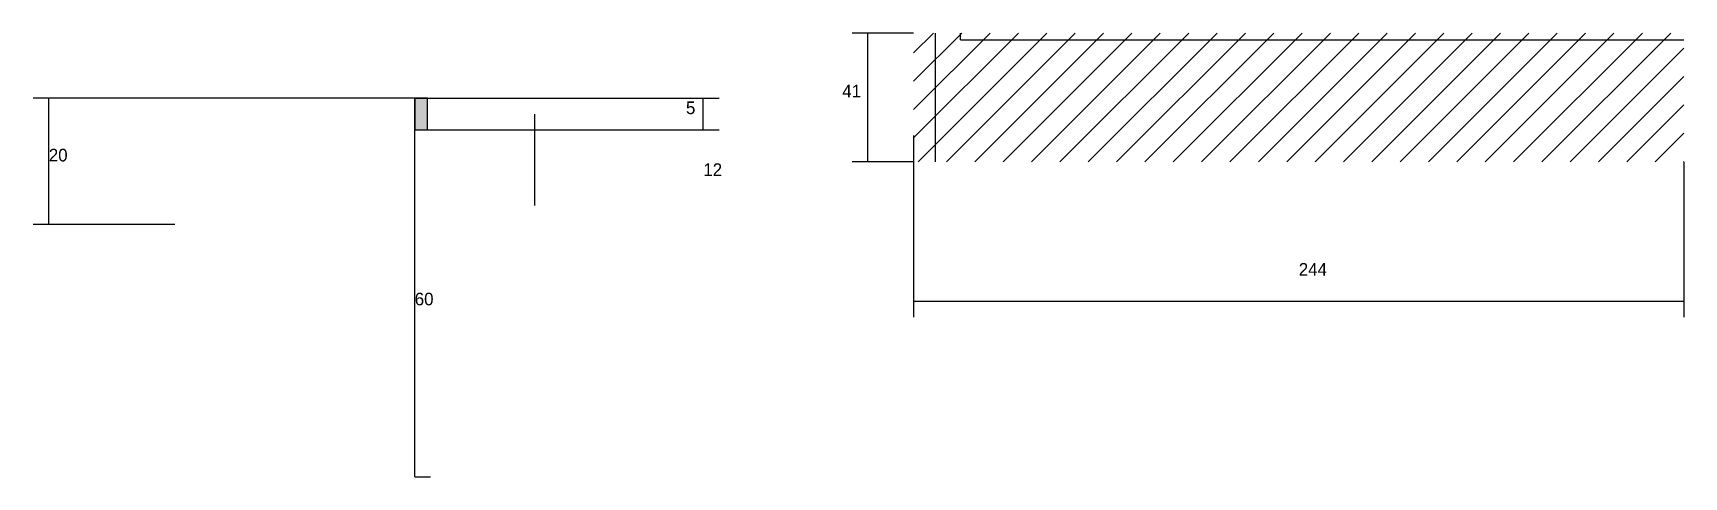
# Model space of a CAD drawing. Header units: metres. Extents: x 140466 to 142704, y 31923 to 33264.
# Drawn here: x 142029 to 142552, y 31923 to 32064 of the extents above; entities that cross this region are included whole.
import ezdxf

# ---------------------------------------------------------------- set-up
doc = ezdxf.new("R2010")
doc.units = ezdxf.units.M
for name, color, linetype in [('CONCRETO', 251, 'Continuous'), ('COTA', 4, 'Continuous'), ('Cota Seção (2x)', 4, 'Continuous'), ('Hachura', 253, 'Continuous'), ('Painéis', 200, 'Continuous'), ('SARR_2.2x7', 40, 'Continuous')]:
    doc.layers.add(name, color=color, linetype=linetype)

msp = doc.modelspace()

# ---------------------------------------------------------------- texts
at = {"layer": 'COTA'}
for s, p in [('41', (142285.2, 32043.1)), ('5', (142235.7, 32037.8)), ('20', (142033.9, 32022.8)), ('12', (142241.2, 32018.2)), ('244', (142429.8, 31986.6))]:
    msp.add_text(s, height=4, dxfattribs=at).set_placement(p)
at = {"layer": 'Cota Seção (2x)'}
msp.add_text('60', height=4, dxfattribs=at).set_placement((142149.8, 31977.2))

# ---------------------------------------------------------------- hatches: boundary and pattern name
at = {"layer": 'Hachura'}
h = msp.add_hatch(dxfattribs=at)
h.set_pattern_fill('ANSI31', scale=2)
h.paths.add_polyline_path([(142551.8, 32022.7), (142551.8, 32063.5), (142307.8, 32063.5), (142307.8, 32022.7)])
h = msp.add_hatch(color=8, dxfattribs=at)
h.dxf.hatch_style = 1
h.paths.add_polyline_path([(142153.8, 32042.8), (142149.8, 32042.8), (142149.8, 32042.8), (142149.8, 32032.8), (142149.8, 32032.8), (142153.8, 32032.8), (142153.8, 32032.8), (142153.8, 32042.8)])

# ---------------------------------------------------------------- linework, layer by layer
at = {"layer": 'CONCRETO'}
msp.add_lwpolyline([(142149.8, 32032.8), (142149.8, 32042.8), (142149.8, 32042.8), (142149.8, 32042.8), (142111.8, 32042.8), (142073.8, 32042.8)], dxfattribs=at)
at = {"layer": 'COTA'}
for p, q in [((142307.8, 32063.5), (142288.3, 32063.5)), ((142293.3, 32022.7), (142293.3, 32063.5)), ((142073.8, 32042.8), (142028.9, 32042.8)), ((142033.9, 32002.8), (142033.9, 32042.8)), ((142153.8, 32042.8), (142246.2, 32042.8)), ((142241.2, 32032.8), (142241.2, 32042.8)), ((142153.8, 32032.8), (142153.8, 32037.8)), ((142187.8, 32008.8), (142187.8, 32037.8)), ((142153.8, 32032.8), (142187.8, 32032.8)), ((142153.8, 32032.8), (142246.2, 32032.8)), ((142307.8, 32031), (142307.8, 31973.5)), ((142307.8, 32022.7), (142288.3, 32022.7)), ((142551.8, 32022.7), (142551.8, 31973.5)), ((142073.8, 32002.8), (142028.9, 32002.8)), ((142307.8, 31978.5), (142551.8, 31978.5))]:
    msp.add_line(p, q, dxfattribs=at)
at = {"layer": 'Cota Seção (2x)'}
for p, q in [((142149.8, 31922.8), (142149.8, 32042.8)), ((142149.8, 32042.8), (142154.8, 32042.8)), ((142149.8, 31922.8), (142154.8, 31922.8))]:
    msp.add_line(p, q, dxfattribs=at)
at = {"layer": 'Painéis'}
msp.add_lwpolyline([(142153.8, 32042.8), (142149.8, 32042.8), (142149.8, 32032.8), (142153.8, 32032.8)], close=True, dxfattribs=at)
at = {"layer": 'SARR_2.2x7'}
for p, q in [((142314.7, 32022.7), (142314.7, 32063.5)), ((142322.7, 32061.3), (142322.7, 32063.5)), ((142322.7, 32061.3), (142551.8, 32061.3))]:
    msp.add_line(p, q, dxfattribs=at)

msp.set_redraw_order([(e.dxf.handle, doc.entitydb.next_handle()) for e in msp.query("TEXT MTEXT ATTDEF DIMENSION ARC_DIMENSION")])  # texts and dimensions are drawn at this point

doc.saveas('drawing.dxf')
